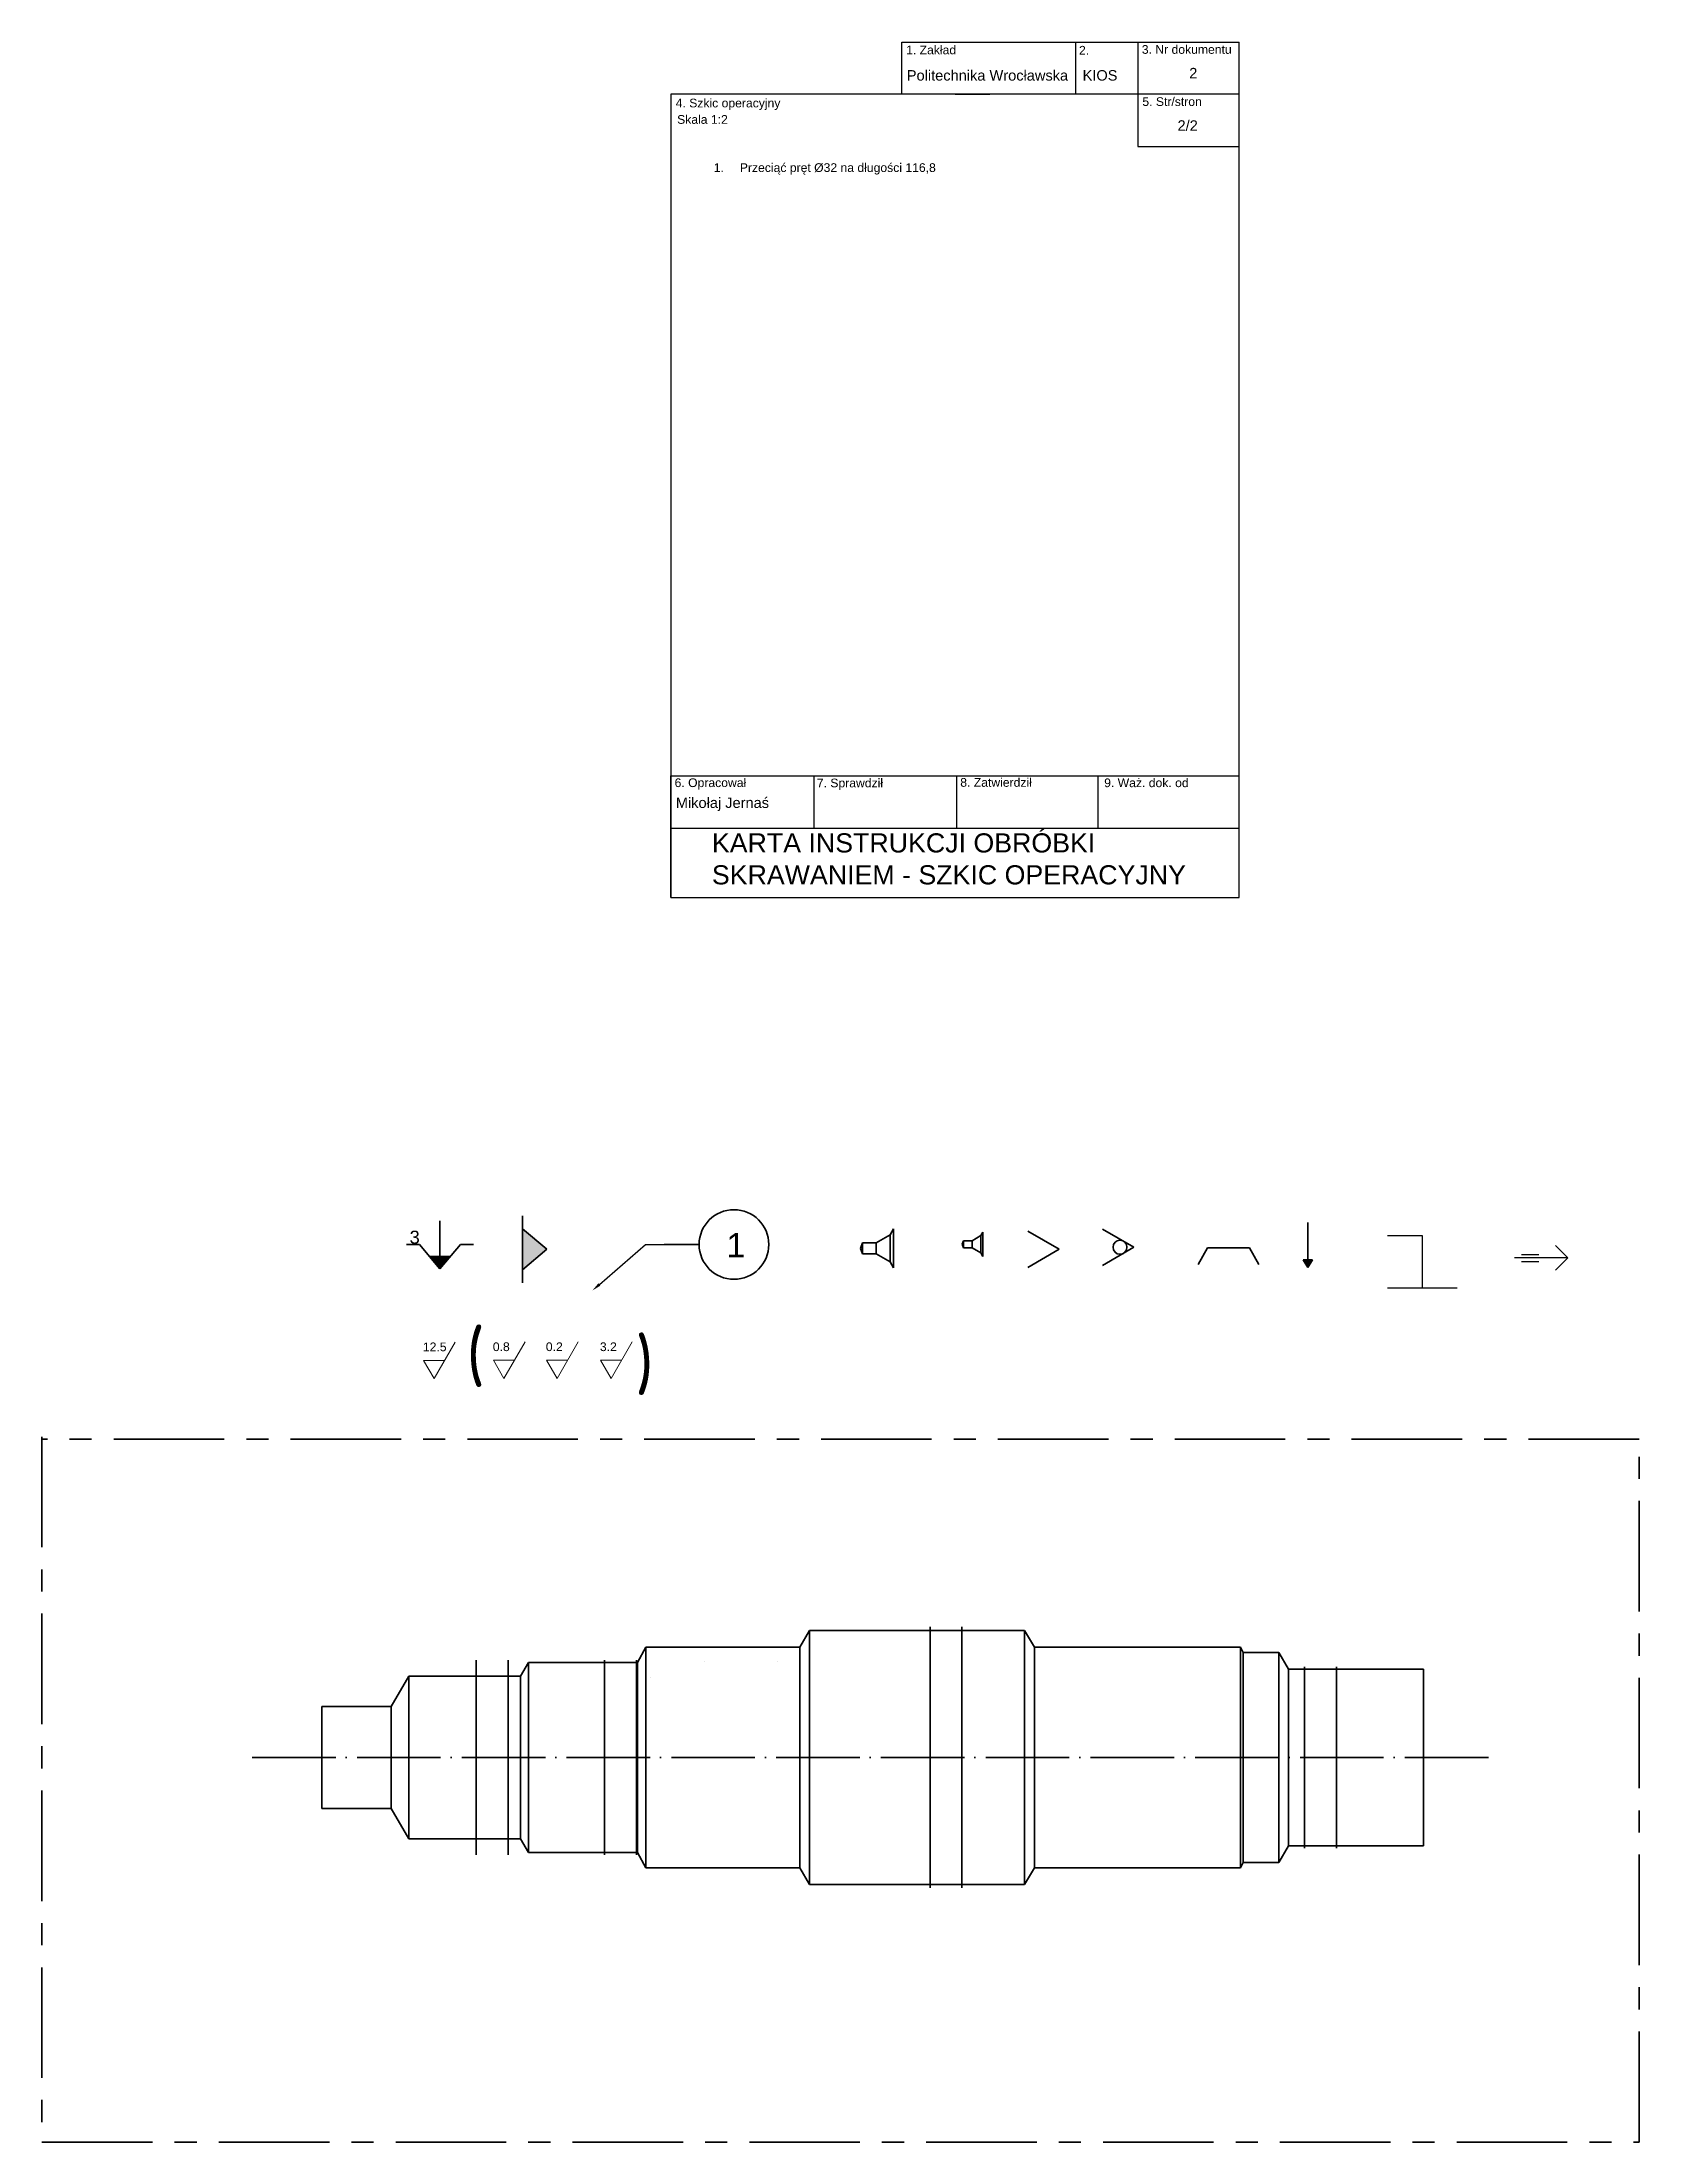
# Model space of a CAD drawing. Header units: millimetres. Extents: x 1335 to 6286, y 608 to 2939.
# Drawn here: x 1335 to 1794, y 2336 to 2939 of the extents above; entities that cross this region are included whole.
import ezdxf
from ezdxf import colors
from ezdxf.entities.mleader import LeaderData, LeaderLine
from ezdxf.enums import TextEntityAlignment as Align
from ezdxf.math import Vec2, Vec3

# ---------------------------------------------------------------- set-up
doc = ezdxf.new("R2010")
doc.units = ezdxf.units.MM
doc.linetypes.add('ACAD_ISO04W100', pattern=[30, 24, -3, 0, -3])
doc.linetypes.add('CENTER', pattern=[50.8, 31.75, -6.35, 6.35, -6.35])
for name, color, linetype, lineweight in [('01.1 CIĄG. Z PRZERWANIEM', 255, 'Amzigzag', 35), ('01.1 CIĄGŁA CIENKA', 255, 'Continuous', 35), ('odkuwka', 1, 'CENTER', 35), ('Przerywana', 7, 'ACAD_ISO04W100', 35)]:
    doc.layers.add(name, color=color, linetype=linetype, lineweight=lineweight)
doc.layers.add('Default', color=7, linetype='Continuous')
doc.styles.add('SEACAD_seiso_ttf', font='seiso.ttf')
doc.styles.get("Standard").update_dxf_attribs({"font": 'arial.ttf'})
doc.linetypes.add('Amzigzag', pattern='A,0.0001,[136,genltshp.shx,S=0.04,R=0,X=0,Y=0],-11', length=11.0001)

msp = doc.modelspace()

# ---------------------------------------------------------------- texts
at = {"layer": '01.1 CIĄGŁA CIENKA', "color": 7, "linetype": 'Continuous', "style": 'SEACAD_seiso_ttf'}
msp.add_text('(', height=14.939, dxfattribs=at).set_placement((1457.305, 2568.89), align=Align.TOP_LEFT)
at = {"layer": '01.1 CIĄGŁA CIENKA', "attachment_point": 1}
for s, width, gutter_width, insert, char_height in [('3', 9.52863, 1, (1441.026, 2597.369), 3.75), ('1', 6.92921, 1, (1532.015, 2596.682), 7), ('12.5', 6.23728, 12.5, (1444.839, 2565.245), 2.5), ('0.8', 6.23728, 12.5, (1464.931, 2565.283), 2.5), ('0.2', 6.23728, 12.5, (1480.16, 2565.283), 2.5), ('3.2', 6.23728, 12.5, (1495.688, 2565.283), 2.5)]:
    msp.add_mtext_dynamic_manual_height_columns(s, width=width, gutter_width=gutter_width, heights=[0], dxfattribs=dict(at, insert=insert, char_height=char_height))
at = {"layer": 'Default', "color": 7, "linetype": 'Continuous', "style": 'SEACAD_seiso_ttf'}
msp.add_text('(', height=14.939, rotation=180, dxfattribs=at).set_placement((1511.192, 2551.733), align=Align.TOP_LEFT)
at = {"layer": 'Default', "attachment_point": 1}
for s, width, heights, insert, char_height in [('1. Zakład', 23.43622, [6.501], (1583.661, 2937.8), 2.5), ('3. Nr dokumentu', 31.85449, [7.043], (1651.362, 2937.934), 2.5), ('2.', 23.43622, [6.501], (1633.316, 2937.7), 2.5), ('Politechnika Wrocławska', 51.87466, [5.184], (1583.846, 2930.737), 3), ('KIOS', 51.87466, [5.184], (1634.352, 2930.744), 3), ('     2', 51.87466, [5.184], (1659.167, 2931.387), 3), ('4. Szkic operacyjny', 31.85449, [7.043], (1517.458, 2922.541), 2.5), ('5. Str/stron', 31.85449, [7.043], (1651.517, 2922.95), 2.5), ('Skala 1:2 ', 31.85449, [7.043], (1517.87, 2917.827), 2.5), ('     2/2', 51.87466, [5.184], (1655.796, 2916.336), 3), ('\\pi-7.5,l10,t10;1.^IPrzeciąć pręt Ø32 na długości 116,8', 92.72354, [7.784], (1525.887, 2903.994), 2.5), ('6. Opracował', 23.43622, [6.501], (1517.151, 2727.305), 2.5), ('7. Sprawdził', 23.43622, [6.501], (1558.003, 2727.234), 2.5), ('8. Zatwierdził', 23.43622, [6.501], (1599.203, 2727.385), 2.5), ('9. Waż. dok. od', 26.11798, [4.671], (1640.549, 2727.275), 2.5), ('Mikołaj Jernaś', 51.87466, [5.184], (1517.487, 2721.8), 3), ('KARTA INSTRUKCJI OBRÓBKI SKRAWANIEM - SZKIC OPERACYJNY', 163.18648, [0], (1527.859, 2711.512), 5.5)]:
    msp.add_mtext_dynamic_manual_height_columns(s, width=width, gutter_width=12.5, heights=heights, dxfattribs=dict(at, insert=insert, char_height=char_height))

# ---------------------------------------------------------------- hatches: boundary and pattern name
at = {"layer": '01.1 CIĄGŁA CIENKA'}
h = msp.add_hatch(color=256, dxfattribs=at)
h.dxf.hatch_style = 1
h.paths.add_polyline_path([(1480.473, 2592.044), (1473.463, 2597.927), (1473.463, 2586.161)])
h = msp.add_hatch(color=256, dxfattribs=at)
h.dxf.hatch_style = 1
h.paths.add_polyline_path([(1452.67, 2589.915), (1449.728, 2589.915), (1449.728, 2586.41)])
h.paths.add_polyline_path([(1449.728, 2589.915), (1446.787, 2589.915), (1449.728, 2586.41)])
h = msp.add_hatch(color=256, dxfattribs=at)
h.dxf.hatch_style = 1
h.paths.add_polyline_path([(1700.355, 2589.044), (1699.036, 2589.044), (1699.036, 2586.76)])
h.paths.add_polyline_path([(1699.036, 2589.044), (1697.718, 2589.044), (1699.036, 2586.76)])

# ---------------------------------------------------------------- linework, layer by layer
for p, q in [((1731.957, 2595.919), (1721.957, 2595.919)), ((1731.957, 2580.919), (1731.957, 2595.919)), ((1773.725, 2589.549), (1758.429, 2589.549)), ((1760.429, 2590.549), (1765.429, 2590.549)), ((1760.429, 2588.549), (1765.429, 2588.549)), ((1773.725, 2589.549), (1770.189, 2593.085)), ((1773.725, 2589.549), (1770.189, 2586.014)), ((1721.957, 2580.919), (1731.957, 2580.919)), ((1731.957, 2580.919), (1741.957, 2580.919))]:
    msp.add_line(p, q)
at = {"layer": '01.1 CIĄG. Z PRZERWANIEM'}
for p, q in [((1590.518, 2408.554), (1590.518, 2483.537)), ((1599.682, 2483.537), (1599.682, 2408.554)), ((1460.16, 2418.037), (1460.16, 2474.037)), ((1469.324, 2474.037), (1469.324, 2418.037)), ((1698.136, 2420.037), (1698.136, 2472.037)), ((1707.3, 2472.037), (1707.3, 2420.037))]:
    msp.add_line(p, q, dxfattribs=at)
at = {"layer": '01.1 CIĄGŁA CIENKA'}
for p, q in [((1449.728, 2586.41), (1449.728, 2600.172)), ((1473.463, 2582.411), (1473.463, 2601.677)), ((1473.463, 2597.927), (1480.473, 2592.044)), ((1575.064, 2593.872), (1579.094, 2596.199)), ((1579.094, 2596.199), (1580.054, 2597.862)), ((1579.094, 2588.396), (1579.094, 2596.199)), ((1580.054, 2597.862), (1580.054, 2586.733)), ((1599.712, 2593.488), (1600.093, 2594.488)), ((1600.093, 2594.488), (1602.593, 2594.488)), ((1600.093, 2594.488), (1600.093, 2593.488)), ((1602.593, 2594.488), (1605.133, 2595.955)), ((1602.593, 2594.488), (1602.593, 2592.488)), ((1605.133, 2595.955), (1605.723, 2596.977)), ((1605.133, 2595.955), (1605.133, 2591.022)), ((1605.723, 2596.977), (1605.723, 2590)), ((1627.649, 2592.03), (1618.622, 2597.241)), ((1649.082, 2592.61), (1640.055, 2597.821)), ((1699.036, 2599.76), (1699.036, 2586.76)), ((1440.096, 2593.421), (1443.846, 2593.421)), ((1443.846, 2593.421), (1449.728, 2586.41)), ((1452.67, 2589.915), (1446.787, 2589.915)), ((1455.611, 2593.421), (1449.728, 2586.41)), ((1459.361, 2593.421), (1455.611, 2593.421)), ((1473.463, 2586.161), (1480.473, 2592.044)), ((1514.191, 2593.397), (1524.191, 2593.397)), ((1570.564, 2592.297), (1571.164, 2593.872)), ((1571.164, 2590.722), (1570.564, 2592.297)), ((1571.164, 2592.297), (1571.164, 2593.872)), ((1571.164, 2593.872), (1575.064, 2593.872)), ((1571.164, 2593.872), (1571.164, 2590.722)), ((1571.164, 2592.297), (1571.164, 2590.722)), ((1571.164, 2590.722), (1575.064, 2590.722)), ((1575.064, 2593.872), (1575.064, 2590.722)), ((1575.064, 2590.722), (1579.094, 2588.396)), ((1579.094, 2588.396), (1580.054, 2586.733)), ((1580.054, 2586.733), (1579.094, 2588.396)), ((1599.712, 2593.488), (1600.093, 2592.488)), ((1600.093, 2592.488), (1600.093, 2593.488)), ((1600.093, 2592.488), (1602.593, 2592.488)), ((1602.593, 2592.488), (1605.133, 2591.022)), ((1605.133, 2591.022), (1605.723, 2590)), ((1627.649, 2592.03), (1618.622, 2586.818)), ((1649.082, 2592.61), (1640.055, 2587.398)), ((1670.263, 2592.411), (1667.513, 2587.647)), ((1670.263, 2592.411), (1682.263, 2592.411)), ((1682.263, 2592.411), (1685.014, 2587.647)), ((1699.036, 2586.76), (1697.718, 2589.044)), ((1700.355, 2589.044), (1697.718, 2589.044)), ((1699.036, 2586.76), (1700.355, 2589.044)), ((1555.915, 2482.537), (1553.152, 2477.687)), ((1555.915, 2482.537), (1609.682, 2482.537)), ((1555.915, 2482.537), (1555.915, 2446.037)), ((1609.682, 2482.537), (1617.682, 2482.537)), ((1617.682, 2482.537), (1617.682, 2446.037)), ((1617.682, 2482.537), (1620.495, 2477.687)), ((1475.138, 2473.322), (1472.883, 2469.442)), ((1475.138, 2473.322), (1506.445, 2473.322)), ((1475.138, 2473.322), (1475.138, 2446.037)), ((1497.009, 2418.045), (1497.009, 2474.045)), ((1506.173, 2474.045), (1506.173, 2418.045)), ((1506.173, 2474.045), (1506.173, 2474.045)), ((1506.173, 2474.045), (1506.173, 2474.045)), ((1506.173, 2474.045), (1506.173, 2466.269)), ((1508.915, 2477.687), (1506.445, 2473.322)), ((1506.445, 2473.322), (1506.445, 2446.032)), ((1508.915, 2477.687), (1553.152, 2477.687)), ((1508.915, 2477.687), (1508.915, 2446.037)), ((1553.152, 2477.687), (1553.152, 2446.037)), ((1626.783, 2477.687), (1620.495, 2477.687)), ((1620.495, 2477.687), (1620.495, 2446.037)), ((1626.783, 2477.687), (1671.682, 2477.687)), ((1671.682, 2477.687), (1679.682, 2477.687)), ((1679.682, 2477.687), (1680.519, 2476.232)), ((1679.682, 2477.687), (1679.682, 2446.037)), ((1680.519, 2476.232), (1690.682, 2476.232)), ((1680.519, 2476.232), (1680.519, 2446.037)), ((1690.682, 2476.232), (1690.682, 2471.232)), ((1690.682, 2476.232), (1693.512, 2471.382)), ((1440.847, 2469.442), (1435.755, 2460.712)), ((1440.847, 2469.442), (1472.883, 2469.442)), ((1440.847, 2469.442), (1440.847, 2446.037)), ((1472.883, 2469.442), (1472.883, 2446.037)), ((1690.682, 2471.232), (1690.682, 2446.037)), ((1732.254, 2471.382), (1693.512, 2471.382)), ((1693.512, 2471.382), (1693.512, 2420.692)), ((1732.254, 2471.382), (1732.254, 2446.037)), ((1415.843, 2460.712), (1415.82, 2446.037)), ((1415.843, 2460.712), (1435.755, 2460.712)), ((1435.755, 2460.712), (1435.755, 2446.026)), ((1415.843, 2431.362), (1415.82, 2446.037)), ((1435.755, 2431.362), (1435.755, 2446.047)), ((1440.847, 2422.632), (1440.847, 2446.037)), ((1472.883, 2422.632), (1472.883, 2446.037)), ((1475.138, 2418.752), (1475.138, 2446.037)), ((1506.445, 2418.752), (1506.445, 2446.041)), ((1508.915, 2414.387), (1508.915, 2446.037)), ((1553.152, 2414.387), (1553.152, 2446.037)), ((1555.915, 2409.537), (1555.915, 2446.037)), ((1617.682, 2409.537), (1617.682, 2446.037)), ((1620.495, 2414.387), (1620.495, 2446.037)), ((1679.682, 2414.387), (1679.682, 2446.037)), ((1680.519, 2415.842), (1680.519, 2446.037)), ((1690.682, 2420.842), (1690.682, 2446.037)), ((1732.254, 2420.692), (1732.254, 2446.037)), ((1415.843, 2431.362), (1435.755, 2431.362)), ((1440.847, 2422.632), (1435.755, 2431.362)), ((1440.847, 2422.632), (1472.883, 2422.632)), ((1475.138, 2418.752), (1472.883, 2422.632)), ((1690.682, 2415.842), (1690.682, 2420.842)), ((1690.682, 2415.842), (1693.512, 2420.692)), ((1732.254, 2420.692), (1693.512, 2420.692)), ((1475.138, 2418.752), (1506.445, 2418.752)), ((1508.915, 2414.387), (1506.445, 2418.752)), ((1508.915, 2414.387), (1553.152, 2414.387)), ((1555.915, 2409.537), (1553.152, 2414.387)), ((1617.682, 2409.537), (1620.495, 2414.387)), ((1626.783, 2414.387), (1620.495, 2414.387)), ((1626.783, 2414.387), (1671.682, 2414.387)), ((1671.682, 2414.387), (1679.682, 2414.387)), ((1679.682, 2414.387), (1680.519, 2415.842)), ((1680.519, 2415.842), (1690.682, 2415.842)), ((1555.915, 2409.537), (1609.682, 2409.537)), ((1609.682, 2409.537), (1617.682, 2409.537))]:
    msp.add_line(p, q, dxfattribs=at)
at = {"layer": '01.1 CIĄGŁA CIENKA', "linetype": 'Continuous', "lineweight": 20}
for p, q in [((1448.045, 2554.875), (1454.107, 2565.375)), ((1448.045, 2554.875), (1454.107, 2565.375)), ((1468.137, 2554.913), (1474.199, 2565.413)), ((1483.366, 2554.913), (1489.428, 2565.413)), ((1498.894, 2554.913), (1504.957, 2565.413)), ((1498.894, 2554.913), (1504.957, 2565.413)), ((1445.014, 2560.125), (1448.045, 2554.875)), ((1451.076, 2560.125), (1445.014, 2560.125)), ((1445.014, 2560.125), (1448.045, 2554.875)), ((1451.076, 2560.125), (1445.014, 2560.125)), ((1465.106, 2560.163), (1468.137, 2554.913)), ((1465.106, 2560.163), (1468.137, 2554.913)), ((1471.168, 2560.163), (1465.106, 2560.163)), ((1480.335, 2560.163), (1483.366, 2554.913)), ((1486.397, 2560.163), (1480.335, 2560.163)), ((1495.863, 2560.163), (1498.894, 2554.913)), ((1501.926, 2560.163), (1495.863, 2560.163)), ((1495.863, 2560.163), (1498.894, 2554.913)), ((1501.926, 2560.163), (1495.863, 2560.163))]:
    msp.add_line(p, q, dxfattribs=at)
at = {"layer": '01.1 CIĄGŁA CIENKA', "ltscale": 0.2}
for p, q in [((1497.009, 2469.045), (1497.009, 2469.045)), ((1679.682, 2472.037), (1679.682, 2446.037)), ((1679.682, 2420.037), (1679.682, 2446.037))]:
    msp.add_line(p, q, dxfattribs=at)
at = {"layer": '01.1 CIĄGŁA CIENKA', "color": 136, "linetype": 'Continuous', "lineweight": 20, "ltscale": 0.2, "true_color": 0x008080}
for points in [[(1525.734, 2473.545), (1525.726, 2473.545)], [(1546.747, 2473.545), (1546.738, 2473.545)], [(1510.229, 2469.045), (1510.22, 2469.045)]]:
    msp.add_lwpolyline(points, dxfattribs=at)
at = {"layer": '01.1 CIĄGŁA CIENKA'}
for centre, radius in [((1534.191, 2593.397), 10), ((1645.082, 2592.61), 2)]:
    msp.add_circle(centre, radius, dxfattribs=at)
at = {"layer": 'Default'}
for p, q in [((1582.424, 2923.824), (1582.424, 2938.824)), ((1582.424, 2938.824), (1586.264, 2938.824)), ((1586.264, 2938.824), (1607.696, 2938.824)), ((1607.696, 2938.824), (1679.289, 2938.824)), ((1632.304, 2938.824), (1632.304, 2923.824)), ((1650.201, 2938.824), (1650.201, 2923.824)), ((1679.289, 2923.824), (1679.289, 2938.824)), ((1679.289, 2923.824), (1516.103, 2923.824)), ((1516.103, 2923.824), (1516.103, 2693.032)), ((1597.696, 2923.824), (1607.696, 2923.824)), ((1650.201, 2923.824), (1650.201, 2908.824)), ((1679.289, 2693.032), (1679.289, 2923.824)), ((1650.201, 2908.824), (1679.289, 2908.824)), ((1516.103, 2713.032), (1516.103, 2728.032)), ((1516.103, 2728.032), (1679.289, 2728.032)), ((1557.103, 2728.032), (1557.103, 2713.032)), ((1598.103, 2728.032), (1598.103, 2713.032)), ((1638.696, 2728.032), (1638.696, 2713.032)), ((1516.103, 2693.032), (1516.103, 2713.032)), ((1516.103, 2713.032), (1679.289, 2713.032)), ((1516.103, 2693.032), (1679.289, 2693.032))]:
    msp.add_line(p, q, dxfattribs=at)
at = {"layer": 'odkuwka'}
for p, q in [((1335.421, 2538.163), (1335.421, 2335.591)), ((1794.183, 2537.497), (1335.421, 2537.497)), ((1794.183, 2335.591), (1794.183, 2537.497)), ((1335.421, 2335.591), (1794.183, 2335.591))]:
    msp.add_line(p, q, dxfattribs=at)
at = {"layer": 'Przerywana'}
msp.add_line((1395.82, 2446.037), (1752.254, 2446.037), dxfattribs=at)

msp.set_redraw_order([(e.dxf.handle, doc.entitydb.next_handle()) for e in msp.query("TEXT MTEXT ATTDEF DIMENSION ARC_DIMENSION")])  # texts and dimensions are drawn at this point

# ---------------------------------------------------------------- leaders
at = {"layer": '01.1 CIĄGŁA CIENKA'}
ml = msp.add_multileader_mtext('Standard', dxfattribs=at)
ml.set_content('', color=256)
ml.set_leader_properties()
ml.build(insert=Vec2(0, 0))
ml.multileader.update_dxf_attribs({"dogleg_length": 0.36, "arrow_head_size": 2.7, "scale": 15})
ctx = ml.context
ctx.base_point, ctx.scale, ctx.char_height, ctx.arrow_head_size, ctx.landing_gap_size, ctx.plane_origin = Vec3(1514.191, 2593.397), 15, 2.7, 2.7, 1.35, Vec3(1493.529, 2580.17)
notes = []
notes.append((ctx, [(0, (1, 1, 0), (1508.791, 2593.397), (1, 0), 5.4, [(0, [(1493.529, 2580.17)], 0, [])])]))
ctx.mtext.insert, ctx.mtext.flow_direction = Vec3(1515.541, 2594.747), 5
for ctx, leaders in notes:
    for number, flags, end, landing, length, lines in leaders:
        leader = LeaderData()
        leader.index, (leader.has_last_leader_line, leader.has_dogleg_vector, leader.attachment_direction) = number, flags
        leader.last_leader_point, leader.dogleg_vector, leader.dogleg_length = Vec3(end), Vec3(landing), length
        for number, points, colour, breaks in lines:
            line = LeaderLine()
            line.index, line.vertices, line.color, line.breaks = number, Vec3.list(points), colors.encode_raw_color(colour), breaks
            leader.lines.append(line)
        ctx.leaders.append(leader)

doc.saveas('drawing.dxf')
